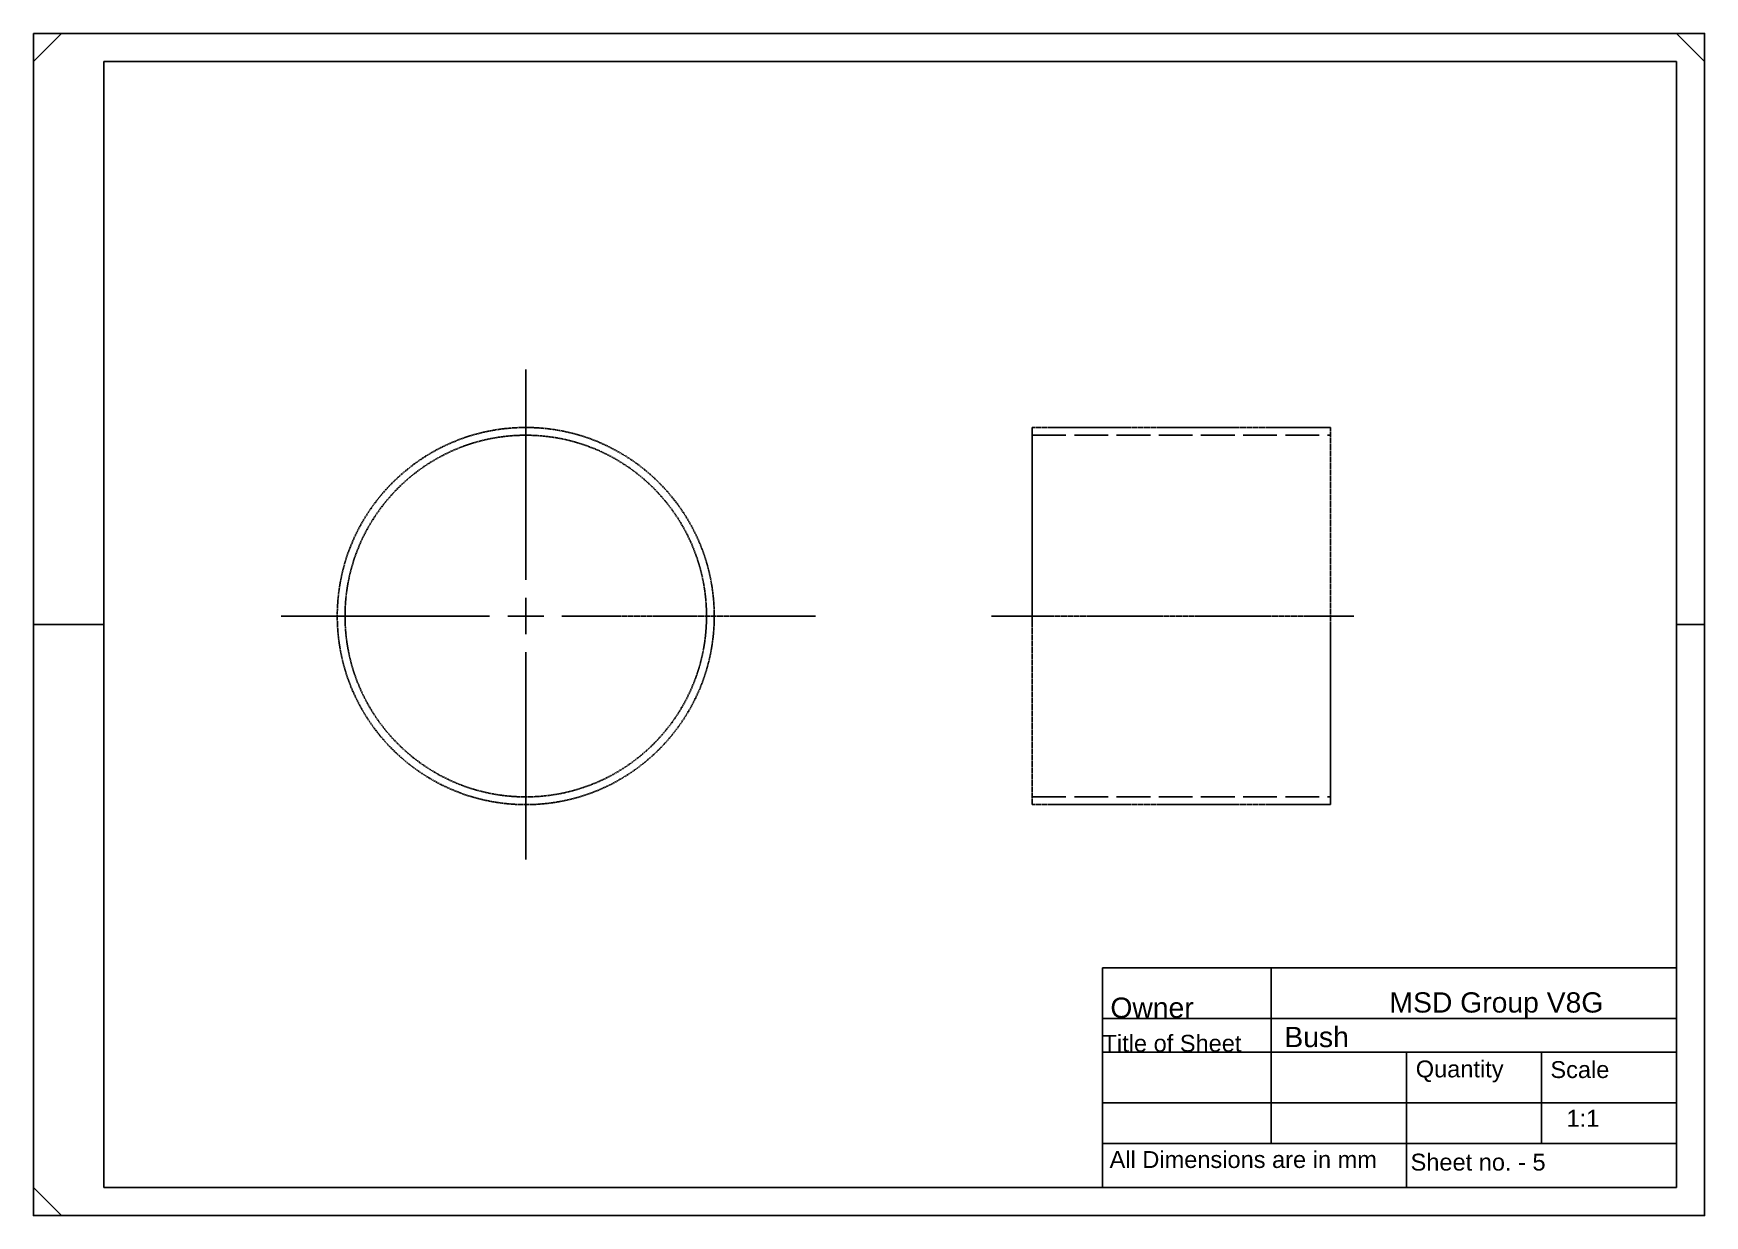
# Model space of a CAD drawing. Header units: inches. Extents: x -1655 to 7277, y -490 to 2343.
# Drawn here: x 4931 to 5525, y 1132 to 1552 of the extents above; entities that cross this region are included whole.
import ezdxf

# ---------------------------------------------------------------- set-up
doc = ezdxf.new("R2010")
doc.units = ezdxf.units.IN
doc.header["$MEASUREMENT"] = 0
for name, pattern in [('ACAD_ISO02W100', [15, 12, -3]), ('CENTER2', [1.125, 0.75, -0.125, 0.125, -0.125]), ('HIDDEN', [0.375, 0.25, -0.125])]:
    doc.linetypes.add(name, pattern=pattern)
doc.styles.get("Standard").update_dxf_attribs({"font": 'arial.ttf'})

msp = doc.modelspace()

# ---------------------------------------------------------------- texts
at = {"attachment_point": 1}
for s, width, heights, insert, char_height in [(' Owner', 50.617645, [0], (5311, 1208.95048), 7.2), ('MSD Group V8G', 112.7393063, [0], (5413, 1210.82169), 7.2), ('Title of Sheet', 54.7590919, [0], (5311, 1195.70464), 6), ('\\pxt8;Bush ', 138.9083223, [0], (5375.63309, 1198.54666), 7.2), ('Quantity', 40.2640362, [0], (5422.33938, 1186.59254), 6), ('Scale', 41.4144354, [0], (5470.19606, 1186.36265), 6), ('\\pxi-3,l4,t4;1:1', 40.9471289, [0], (5469.93601, 1169.07273), 6), ('All Dimensions are in mm', 115.8458807, [0], (5313.51143, 1154.40837), 6), ('Sheet no. - 5', 87.2004007, [2.1729], (5420.49873, 1153.48882), 6)]:
    msp.add_mtext_dynamic_manual_height_columns(s, width=width, gutter_width=15, heights=heights, dxfattribs=dict(at, insert=insert, char_height=char_height))

# ---------------------------------------------------------------- blocks, each defined once
blk = doc.blocks.new('*U217')
at = {"color": 0, "linetype": 'CENTER2', "transparency": 16777216}
for p, q in [((0, 12.85), (0, 87.62)), ((-87, 0), (-12.85, 0)), ((12.85, 0), (103, 0)), ((0, -86.5), (0, -12.85))]:
    blk.add_line(p, q, dxfattribs=at)
at = {"color": 0, "linetype": 'Continuous', "transparency": 16777216}
for p, q in [((0, -6.425), (0, 6.425)), ((-6.425, 0), (6.425, 0))]:
    blk.add_line(p, q, dxfattribs=at)

# ---------------------------------------------------------------- linework, layer by layer
for p, q in [((4931, 1541.5), (4941, 1551.5)), ((5525, 1541.5), (5515, 1551.5)), ((4931, 1341.5), (4956, 1341.5)), ((5515, 1341.5), (5525, 1341.5)), ((5419, 1157.1), (5419, 1141.5)), ((4931, 1141.5), (4941, 1131.5))]:
    msp.add_line(p, q)
at = {"linetype": 'HIDDEN'}
for p, q in [((5286, 1411.5), (5392, 1411.5)), ((5286, 1411.5), (5286, 1277.5)), ((5392, 1277.5), (5392, 1411.5)), ((5271.5, 1344.5), (5400.5, 1344.5)), ((5286, 1277.5), (5392, 1277.5)), ((5286, 1277.5), (5392, 1277.5))]:
    msp.add_line(p, q, dxfattribs=at)
at = {"linetype": 'ACAD_ISO02W100'}
for p, q in [((5286, 1408.75), (5392, 1408.75)), ((5286, 1280.25), (5392, 1280.25))]:
    msp.add_line(p, q, dxfattribs=at)
for points in [[(4931, 1551.5), (5525, 1551.5), (5525, 1131.5), (4931, 1131.5)], [(5311, 1219.5), (5515, 1219.5), (5515, 1141.5), (5311, 1141.5)], [(5311, 1141.5), (5515, 1141.5), (5515, 1201.5), (5311, 1201.5)], [(5311, 1141.5), (5515, 1141.5), (5515, 1189.5), (5311, 1189.5)], [(5467, 1189.5), (5419, 1189.5), (5419, 1157.1), (5467, 1157.1)], [(5515, 1189.5), (5467, 1189.5), (5467, 1157.1), (5515, 1157.1)], [(5311, 1141.5), (5515, 1141.5), (5515, 1171.5), (5311, 1171.5)], [(5311, 1141.5), (5515, 1141.5), (5515, 1157.1), (5311, 1157.1)]]:
    msp.add_lwpolyline(points, close=True)
for points in [[(5515, 1131.5), (5525, 1131.5), (5525, 1551.5), (5515, 1551.5)], [(4956, 1541.5), (4956, 1141.5)], [(5515, 1541.5), (4956, 1541.5)], [(5515, 1541.5), (5515, 1141.5)], [(5371, 1157.1), (5371, 1219.5), (5515, 1219.5), (5515, 1141.5), (5371, 1141.5)], [(4931, 1141.5), (4931, 1131.5), (5525, 1131.5), (5525, 1141.5)], [(5515, 1141.5), (4956, 1141.5)]]:
    msp.add_lwpolyline(points)
at = {"linetype": 'HIDDEN'}
for radius in [67, 64.25]:
    msp.add_circle((5106, 1344.5), radius, dxfattribs=at)

# ---------------------------------------------------------------- block references
at = {"linetype": 'CENTER2'}
msp.add_blockref('*U217', (5106, 1344.5), dxfattribs=at)

msp.set_redraw_order([(e.dxf.handle, doc.entitydb.next_handle()) for e in msp.query("TEXT MTEXT ATTDEF DIMENSION ARC_DIMENSION")])  # texts and dimensions are drawn at this point

doc.saveas('drawing.dxf')
